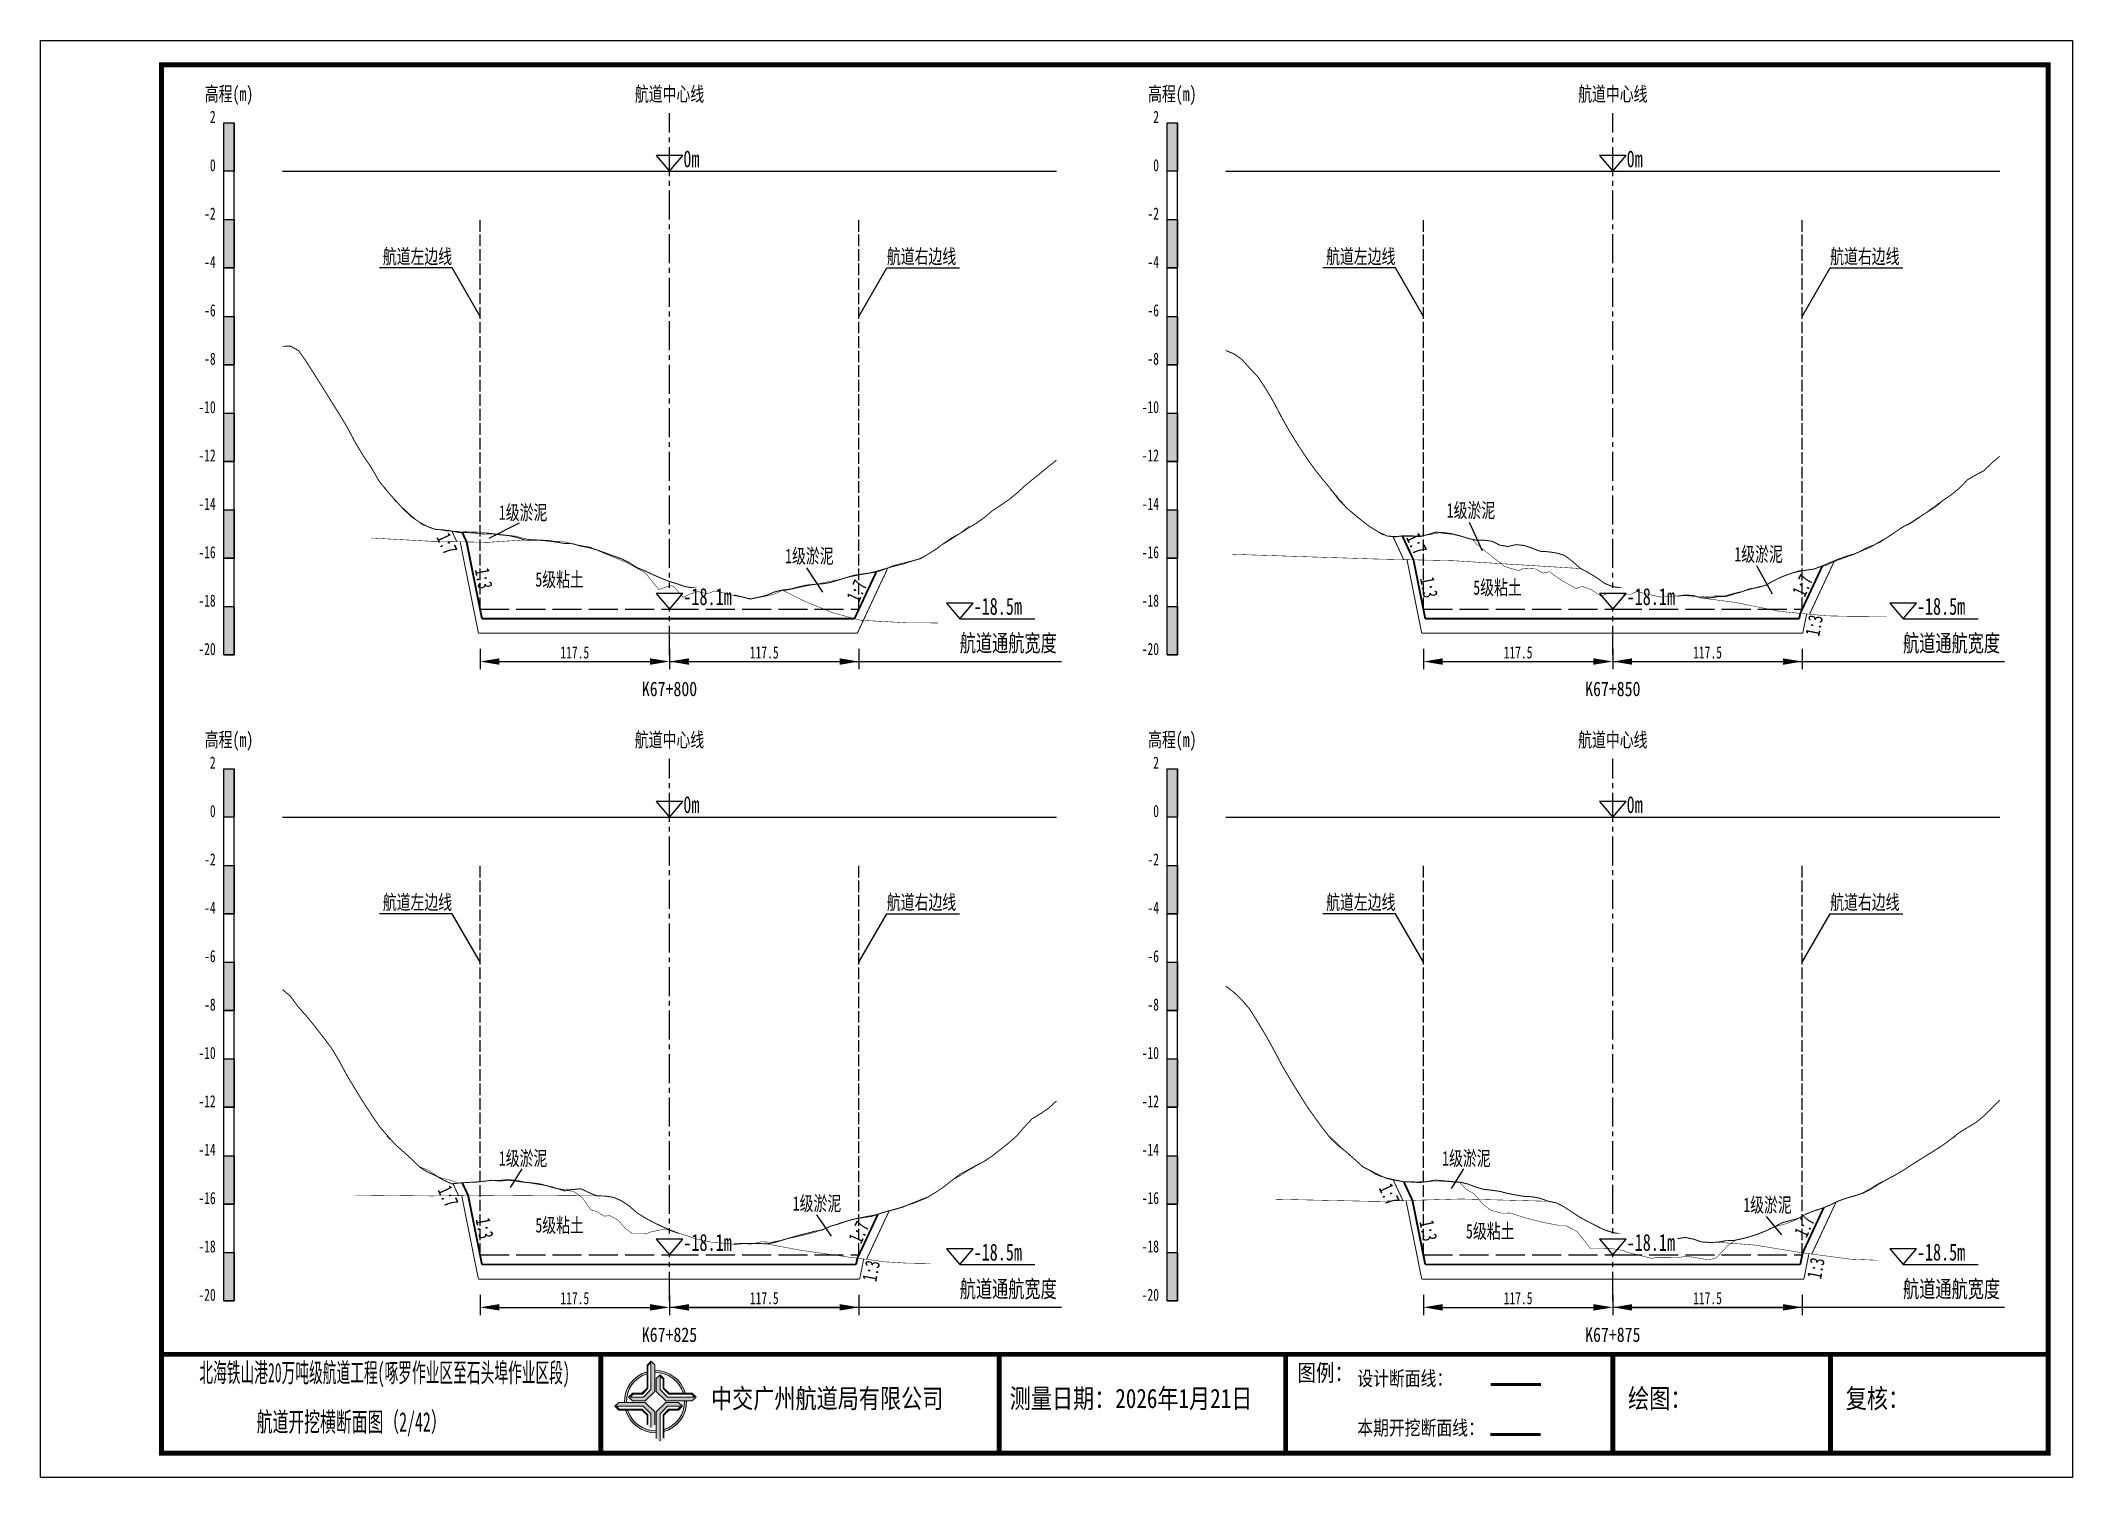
# Model space of a CAD drawing. Header units: millimetres. Extents: x 0 to 1680, y -8762 to 0.
# Drawn here: x 0 to 420, y -2079 to -1782 of the extents above; entities that cross this region are included whole.
import ezdxf
from ezdxf.enums import TextEntityAlignment as Align

# ---------------------------------------------------------------- set-up
doc = ezdxf.new("R2010")
doc.units = ezdxf.units.MM
for name, pattern in [('ACAD_ISO02W100', [15, 12, -3]), ('ACAD_ISO05W100', [33, 24, -3, 0, -3, 0, -3]), ('CENTER2', [1.125, 0.75, -0.125, 0.125, -0.125])]:
    doc.linetypes.add(name, pattern=pattern)
for name, color, linetype in [('0-桩号', 1, 'Continuous'), ('0-航道左右边线标注', 8, 'Continuous'), ('1-疏浚底高', 7, 'Continuous'), ('1-通航宽度', 7, 'Continuous'), ('1-通航底高', 7, 'Continuous'), ('202601', 5, 'Continuous'), ('DMX', 20, 'Continuous'), ('L1', 7, 'Continuous'), ('图幅外框线', 145, 'Continuous'), ('地质分层', 6, 'Continuous'), ('坡比', 1, 'Continuous'), ('尺寸标注', 1, 'Continuous'), ('开挖线', 4, 'Continuous'), ('标尺', 7, 'Continuous'), ('超挖线', 3, 'Continuous'), ('辅助框', 7, 'Continuous'), ('通航底面线', 7, 'ACAD_ISO02W100')]:
    doc.layers.add(name, color=color, linetype=linetype)
doc.styles.get("Standard").update_dxf_attribs({"font": 'arial.ttf'})
doc.styles.add('仿宋', font='仿宋_GB2312.ttf', dxfattribs={"width": 0.8})
doc.styles.add('仿宋GB2312', font='仿宋_GB2312.ttf', dxfattribs={"width": 0.7, "height": 2.5})
doc.styles.add('仿宋体', font='仿宋_GB2312.ttf', dxfattribs={"width": 0.8})
doc.dimstyles.new('2000', dxfattribs={"dimtxt": 3, "dimasz": 2.5, "dimexe": 1.25, "dimexo": 0.625, "dimtad": 1, "dimlfac": 2, "dimdsep": 46, "dimtxsty": 'Standard', "dimcen": 2.5, "dimadec": 0, "dimazin": 0, "dimtfac": 1, "dimtmove": 0, "dimatfit": 3, "dimfxl": 0, "dimarcsym": 0})

msp = doc.modelspace()

# ---------------------------------------------------------------- texts
at = {"layer": '0-航道左右边线标注', "style": '仿宋', "width": 0.7}
for p in [(85.05983064162463, -1828.999999999984), (280.0598306419438, -1828.999999999984), (85.05983064188061, -1962.499999999984), (280.0598306415789, -1962.499999999984)]:
    msp.add_text('航道左边线', height=3, dxfattribs=at).set_placement(p, align=Align.BOTTOM_RIGHT)
for p in [(174.9401693580964, -1829.000000000016), (369.9401693594394, -1829.000000000016), (174.9401693584154, -1962.500000000016), (369.9401693581144, -1962.500000000016)]:
    msp.add_text('航道右边线', height=3, dxfattribs=at).set_placement(p, align=Align.BOTTOM_LEFT)
at = {"layer": '1-通航宽度', "style": '仿宋', "width": 0.7}
for p in [(190, -1909.35), (385, -1909.35), (190, -2042.85), (385, -2042.85)]:
    msp.add_text('航道通航宽度', height=3.5, dxfattribs=at).set_placement(p, align=Align.BOTTOM_LEFT)
at = {"layer": 'L1', "style": '仿宋', "width": 0.7}
for p in [(129.9999999999996, -1793.02892156085), (324.9999999999996, -1793.02892156085), (129.9999999999996, -1926.528921559919), (324.9999999999996, -1926.528921559919)]:
    msp.add_text('航道中心线', height=3, dxfattribs=at).set_placement(p, align=Align.MIDDLE_CENTER)
for p in [(132.856123795325, -1808.179669429315), (327.856123795325, -1808.179669429315), (132.856123795325, -1941.679669428384), (327.856123795325, -1941.679669428384)]:
    msp.add_text('0m ', height=3.5, dxfattribs=at).set_placement(p)
at = {"layer": '地质分层', "linetype": 'Continuous', "style": '仿宋GB2312', "width": 0.7}
for s, p in [('1级淤泥', (295.6837468980375, -1879.091960273734)), ('1级淤泥', (99.7334756965776, -1879.536904629691)), ('1级淤泥', (158.9140060314312, -1888.521068864811)), ('1级淤泥', (355.1363881461148, -1888.150814023957)), ('5级粘土', (107.2808222167861, -1893.368660582219)), ('5级粘土', (301.1606412831663, -1895.040865590385)), ('1级淤泥', (99.73347569683317, -2013.036904629691)), ('1级淤泥', (294.7334756965312, -2013.036904629691)), ('1级淤泥', (160.4890494790743, -2022.366053394264)), ('1级淤泥', (356.9817290425146, -2022.667644616564)), ('5级粘土', (107.2808222170417, -2026.868660582219)), ('5级粘土', (299.662728017015, -2028.097196540127))]:
    msp.add_text(s, height=3, dxfattribs=at).set_placement(p, align=Align.MIDDLE_CENTER)
at = {"layer": '坡比', "style": '仿宋体', "width": 0.7}
for s, rotation, p in [('1:7', 295, (84.01352737297749, -1885.981934023078)), ('1:7', 295, (284.4537952008377, -1886.002288906282)), ('1:3', 281, (91.60746455563486, -1893.172617088873)), ('1:7', 65, (168.7120610930097, -1895.744741843411)), ('1:3', 281, (286.9773645559413, -1895.022117088812)), ('1:7', 65, (364.2320563487433, -1894.630466296086)), ('1:3', 79, (366.6226509774893, -1902.899338982149)), ('1:7', 295, (84.24582875947809, -2020.894456633825)), ('1:7', 295, (278.7877603724611, -2020.480642999426)), ('1:3', 281, (91.76869340203439, -2027.478761319593)), ('1:7', 65, (169.1499391954068, -2028.30643162453)), ('1:3', 281, (286.8680530171287, -2027.975559396575)), ('1:7', 65, (364.6181988187609, -2027.063686115428)), ('1:3', 79, (171.6899632963754, -2036.323392224961)), ('1:3', 79, (366.9857441562532, -2035.769318077076))]:
    msp.add_text(s, height=3, rotation=rotation, dxfattribs=at).set_placement(p, align=Align.MIDDLE)
at = {"layer": '辅助框', "color": 7, "style": '仿宋GB2312'}
for s, width, p in [('北海铁山港20万吨级航道工程(啄罗作业区至石头埠作业区段)', 0.52, (71.09226410002177, -2057.34125590487)), ('         航道开挖横断面图（2/42）', 0.6, (56.94663041004961, -2067.528455383558))]:
    msp.add_text(s, height=4, dxfattribs=dict(at, width=width)).set_placement(p, align=Align.MIDDLE_CENTER)
at = {"layer": '辅助框', "insert": (259.8269339593732, -2055.631954133957), "char_height": 3.5, "width": 20.65205776894732, "attachment_point": 1, "style": '仿宋'}
msp.add_mtext('{\\C3;图例：}', dxfattribs=at)
at = {"layer": '辅助框', "color": 7, "lineweight": 50, "insert": (272.1653762103833, -2057.051345709999), "char_height": 3, "width": 26.24716962347821, "attachment_point": 1, "style": '仿宋'}
msp.add_mtext('设计断面线：', dxfattribs=at)
at = {"layer": '辅助框', "lineweight": 0, "char_height": 4, "width": 115.8863471220259, "attachment_point": 1}
for s, insert in [('{\\fKaiTi|b0|i0|c134|p49;\\W0.8;中交广州航道局有限公司}', (138.5828873353721, -2060.682042507085)), ('{\\fKaiTi|b0|i0|c134|p49;\\W0.8;测量日期：2026年1月21日}', (200.3284275263652, -2060.682042507085)), ('{\\fKaiTi|b0|i0|c134|p49;\\W0.8;绘图：}', (328.1550933694692, -2060.682042507085)), ('{\\fKaiTi|b0|i0|c134|p49;\\W0.8;复核：}', (373.1550933694692, -2060.682042507085))]:
    msp.add_mtext(s, dxfattribs=dict(at, insert=insert))
at = {"layer": '辅助框', "color": 1, "insert": (272.1653762103833, -2067.260362698303), "char_height": 3, "width": 26.24716962347821, "attachment_point": 1, "style": '仿宋'}
msp.add_mtext('本期开挖断面线：', dxfattribs=at)

# ---------------------------------------------------------------- blocks, each defined once
blk = doc.blocks.new('标尺')
at = {"layer": '标尺', "linetype": 'Continuous'}
for points in [[(-2.116669999959413, 100), (0, 100), (0, 90), (-2.116669999959413, 90)], [(-2.116669999959413, 80), (0, 80), (0, 70), (-2.116669999959413, 70)], [(-2.116669999959413, 60), (0, 60), (0, 50), (-2.116669999959413, 50)], [(-2.116669999959413, 40), (0, 40), (0, 30), (-2.116669999959413, 30)], [(-2.116669999959413, 20), (0, 20), (0, 10), (-2.116669999959413, 10)], [(-2.116669999959413, 0), (0, 0), (0, -10), (-2.116669999959413, -10)]]:
    blk.add_hatch(color=256, dxfattribs=at).paths.add_polyline_path(points)
for p, q in [((-2.116669999959413, -10), (-2.116669999959413, 100)), ((0, -10), (0, 100)), ((-2.116669999959413, 80), (0, 80)), ((-2.116669999959413, 70), (0, 70)), ((-2.116669999959413, 60), (0, 60)), ((-2.116669999959413, 50), (0, 50)), ((-2.116669999959413, 40), (0, 40)), ((-2.116669999959413, 30), (0, 30)), ((-2.116669999959413, 20), (0, 20)), ((-2.116669999959413, 10), (0, 10)), ((-2.116669999959413, 0), (0, 0)), ((-2.116669999959413, -10), (0, -10))]:
    blk.add_line(p, q, dxfattribs=at)
at = {"layer": '标尺'}
for points in [[(-2.116669999959413, 100), (0, 100), (0, 90), (-2.116669999959413, 90)], [(-2.116669999959413, 100), (0, 100), (0, 90), (-2.116669999959413, 90)], [(-2.116669999959413, 80), (0, 80), (0, 70), (-2.116669999959413, 70)], [(-2.116669999959413, 80), (0, 80), (0, 70), (-2.116669999959413, 70)], [(-2.116669999959413, 60), (0, 60), (0, 50), (-2.116669999959413, 50)], [(-2.116669999959413, 60), (0, 60), (0, 50), (-2.116669999959413, 50)], [(-2.116669999959413, 40), (0, 40), (0, 30), (-2.116669999959413, 30)], [(-2.116669999959413, 40), (0, 40), (0, 30), (-2.116669999959413, 30)], [(-2.116669999959413, 20), (0, 20), (0, 10), (-2.116669999959413, 10)], [(-2.116669999959413, 20), (0, 20), (0, 10), (-2.116669999959413, 10)], [(-2.116669999959413, 0), (0, 0), (0, -10), (-2.116669999959413, -10)], [(-2.116669999959413, 0), (0, 0), (0, -10), (-2.116669999959413, -10)]]:
    blk.add_lwpolyline(points, close=True, dxfattribs=at)
at = {"layer": '标尺', "style": '仿宋GB2312', "width": 0.7}
blk.add_text('高程(m)', height=3, dxfattribs=at).set_placement((-1.058334999950603, 106.0000000009313), align=Align.MIDDLE_CENTER)
for s, p in [('2', (-3.816669999971054, 100)), ('0', (-3.816669999971054, 90)), ('-2', (-3.816669999971054, 80)), ('-4', (-3.816669999971054, 70)), ('-6', (-3.816669999971054, 60)), ('-8', (-3.816669999971054, 50)), ('-10', (-3.816669999971054, 40)), ('-12', (-3.816669999971054, 30)), ('-14', (-3.816669999971054, 20)), ('-16', (-3.816669999971054, 10)), ('-18', (-3.816669999971054, 0)), ('-20', (-3.816669999971054, -10))]:
    blk.add_text(s, height=2.5, dxfattribs=at).set_placement(p, align=Align.RIGHT)
blk = doc.blocks.new('*D177')
at = {"layer": 'Defpoints', "color": 0, "ltscale": 0.5}
for p in [(90.83333333349181, -1899.5), (130, -1899.5), (130, -1910.35440872227)]:
    blk.add_point(p, dxfattribs=at)
at = {"layer": '尺寸标注', "color": 0, "lineweight": -2, "ltscale": 0.5}
for p, q in [((90.83333333349181, -1907.75), (90.83333333349181, -1911.95440872227)), ((94.83333333349181, -1910.35440872227), (126, -1910.35440872227)), ((130, -1907.75), (130, -1911.95440872227))]:
    blk.add_line(p, q, dxfattribs=at)
at = {"layer": '尺寸标注', "color": 0, "ltscale": 0.5}
for points in [[(94.83333333349181, -1909.687742055603), (94.83333333349181, -1911.021075388937), (90.83333333349181, -1910.35440872227)], [(126, -1909.687742055603), (126, -1911.021075388937), (130, -1910.35440872227)]]:
    blk.add_solid(points, dxfattribs=at)
at = {"layer": '尺寸标注', "color": 0, "ltscale": 0.5, "insert": (110.4166666667459, -1908.47940872227), "char_height": 2.5, "attachment_point": 5, "style": '仿宋GB2312'}
blk.add_mtext('117.5', dxfattribs=at)
blk = doc.blocks.new('*D178')
at = {"layer": 'Defpoints', "color": 0, "ltscale": 0.5}
for p in [(90.83333333374779, -2033), (130, -2033), (130, -2043.854378770444)]:
    blk.add_point(p, dxfattribs=at)
at = {"layer": '尺寸标注', "color": 0, "lineweight": -2, "ltscale": 0.5}
for p, q in [((90.83333333374779, -2041.25), (90.83333333374779, -2045.454378770444)), ((94.83333333374779, -2043.854378770444), (126, -2043.854378770444)), ((130, -2041.25), (130, -2045.454378770444))]:
    blk.add_line(p, q, dxfattribs=at)
at = {"layer": '尺寸标注', "color": 0, "ltscale": 0.5}
for points in [[(94.83333333374779, -2043.187712103777), (94.83333333374779, -2044.521045437111), (90.83333333374779, -2043.854378770444)], [(126, -2043.187712103777), (126, -2044.521045437111), (130, -2043.854378770444)]]:
    blk.add_solid(points, dxfattribs=at)
at = {"layer": '尺寸标注', "color": 0, "ltscale": 0.5, "insert": (110.4166666668739, -2041.979378770444), "char_height": 2.5, "attachment_point": 5, "style": '仿宋GB2312'}
blk.add_mtext('117.5', dxfattribs=at)
blk = doc.blocks.new('*D179')
at = {"layer": 'Defpoints', "color": 0, "ltscale": 0.5}
for p in [(285.833333333811, -1899.5), (325, -1899.5), (325, -1910.354142425729)]:
    blk.add_point(p, dxfattribs=at)
at = {"layer": '尺寸标注', "color": 0, "lineweight": -2, "ltscale": 0.5}
for p, q in [((285.833333333811, -1907.75), (285.833333333811, -1911.954142425729)), ((289.833333333811, -1910.354142425729), (321, -1910.354142425729)), ((325, -1907.75), (325, -1911.954142425729))]:
    blk.add_line(p, q, dxfattribs=at)
at = {"layer": '尺寸标注', "color": 0, "ltscale": 0.5}
for points in [[(289.833333333811, -1909.687475759062), (289.833333333811, -1911.020809092396), (285.833333333811, -1910.354142425729)], [(321, -1909.687475759062), (321, -1911.020809092396), (325, -1910.354142425729)]]:
    blk.add_solid(points, dxfattribs=at)
at = {"layer": '尺寸标注', "color": 0, "ltscale": 0.5, "insert": (305.4166666669055, -1908.479142425729), "char_height": 2.5, "attachment_point": 5, "style": '仿宋GB2312'}
blk.add_mtext('117.5', dxfattribs=at)
blk = doc.blocks.new('*D180')
at = {"layer": 'Defpoints', "color": 0, "ltscale": 0.5}
for p in [(285.833333333446, -2033), (325, -2033), (325, -2043.854112420222)]:
    blk.add_point(p, dxfattribs=at)
at = {"layer": '尺寸标注', "color": 0, "lineweight": -2, "ltscale": 0.5}
for p, q in [((285.833333333446, -2041.25), (285.833333333446, -2045.454112420222)), ((289.833333333446, -2043.854112420222), (321, -2043.854112420222)), ((325, -2041.25), (325, -2045.454112420222))]:
    blk.add_line(p, q, dxfattribs=at)
at = {"layer": '尺寸标注', "color": 0, "ltscale": 0.5}
for points in [[(289.833333333446, -2043.187445753555), (289.833333333446, -2044.520779086889), (285.833333333446, -2043.854112420222)], [(321, -2043.187445753555), (321, -2044.520779086889), (325, -2043.854112420222)]]:
    blk.add_solid(points, dxfattribs=at)
at = {"layer": '尺寸标注', "color": 0, "ltscale": 0.5, "insert": (305.416666666723, -2041.979112420222), "char_height": 2.5, "attachment_point": 5, "style": '仿宋GB2312'}
blk.add_mtext('117.5', dxfattribs=at)
blk = doc.blocks.new('*D118')
at = {"layer": 'Defpoints', "color": 0, "ltscale": 0.5}
for p in [(130, -1899.5), (169.166666666171, -1899.5), (169.166666666171, -1910.354355253707)]:
    blk.add_point(p, dxfattribs=at)
at = {"layer": '尺寸标注', "color": 0, "lineweight": -2, "ltscale": 0.5}
for p, q in [((130, -1907.75), (130, -1911.954355253707)), ((134, -1910.354355253707), (165.166666666171, -1910.354355253707)), ((169.166666666171, -1907.75), (169.166666666171, -1911.954355253707))]:
    blk.add_line(p, q, dxfattribs=at)
at = {"layer": '尺寸标注', "color": 0, "ltscale": 0.5}
for points in [[(134, -1909.68768858704), (134, -1911.021021920373), (130, -1910.354355253707)], [(165.166666666171, -1909.68768858704), (165.166666666171, -1911.021021920373), (169.166666666171, -1910.354355253707)]]:
    blk.add_solid(points, dxfattribs=at)
at = {"layer": '尺寸标注', "color": 0, "ltscale": 0.5, "insert": (149.5833333330855, -1908.479355253707), "char_height": 2.5, "attachment_point": 5, "style": '仿宋GB2312'}
blk.add_mtext('117.5', dxfattribs=at)
blk = doc.blocks.new('*D119')
at = {"layer": 'Defpoints', "color": 0, "ltscale": 0.5}
for p in [(130, -2033), (169.16666666649, -2033), (169.16666666649, -2043.854325291102)]:
    blk.add_point(p, dxfattribs=at)
at = {"layer": '尺寸标注', "color": 0, "lineweight": -2, "ltscale": 0.5}
for p, q in [((130, -2041.25), (130, -2045.454325291102)), ((134, -2043.854325291102), (165.16666666649, -2043.854325291102)), ((169.16666666649, -2041.25), (169.16666666649, -2045.454325291102))]:
    blk.add_line(p, q, dxfattribs=at)
at = {"layer": '尺寸标注', "color": 0, "ltscale": 0.5}
for points in [[(134, -2043.187658624435), (134, -2044.520991957769), (130, -2043.854325291102)], [(165.16666666649, -2043.187658624435), (165.16666666649, -2044.520991957769), (169.16666666649, -2043.854325291102)]]:
    blk.add_solid(points, dxfattribs=at)
at = {"layer": '尺寸标注', "color": 0, "ltscale": 0.5, "insert": (149.583333333245, -2041.979325291102), "char_height": 2.5, "attachment_point": 5, "style": '仿宋GB2312'}
blk.add_mtext('117.5', dxfattribs=at)
blk = doc.blocks.new('*D120')
at = {"layer": 'Defpoints', "color": 0, "ltscale": 0.5}
for p in [(325, -1899.5), (364.1666666675141, -1899.5), (364.1666666675141, -1910.354088911247)]:
    blk.add_point(p, dxfattribs=at)
at = {"layer": '尺寸标注', "color": 0, "lineweight": -2, "ltscale": 0.5}
for p, q in [((325, -1907.75), (325, -1911.954088911247)), ((329, -1910.354088911247), (360.1666666675141, -1910.354088911247)), ((364.1666666675141, -1907.75), (364.1666666675141, -1911.954088911247))]:
    blk.add_line(p, q, dxfattribs=at)
at = {"layer": '尺寸标注', "color": 0, "ltscale": 0.5}
for points in [[(329, -1909.687422244581), (329, -1911.020755577914), (325, -1910.354088911247)], [(360.1666666675141, -1909.687422244581), (360.1666666675141, -1911.020755577914), (364.1666666675141, -1910.354088911247)]]:
    blk.add_solid(points, dxfattribs=at)
at = {"layer": '尺寸标注', "color": 0, "ltscale": 0.5, "insert": (344.583333333757, -1908.479088911247), "char_height": 2.5, "attachment_point": 5, "style": '仿宋GB2312'}
blk.add_mtext('117.5', dxfattribs=at)
blk = doc.blocks.new('*D121')
at = {"layer": 'Defpoints', "color": 0, "ltscale": 0.5}
for p in [(325, -2033), (364.166666666189, -2033), (364.166666666189, -2043.854058894953)]:
    blk.add_point(p, dxfattribs=at)
at = {"layer": '尺寸标注', "color": 0, "lineweight": -2, "ltscale": 0.5}
for p, q in [((325, -2041.25), (325, -2045.454058894953)), ((329, -2043.854058894953), (360.166666666189, -2043.854058894953)), ((364.166666666189, -2041.25), (364.166666666189, -2045.454058894953))]:
    blk.add_line(p, q, dxfattribs=at)
at = {"layer": '尺寸标注', "color": 0, "ltscale": 0.5}
for points in [[(329, -2043.187392228286), (329, -2044.520725561619), (325, -2043.854058894953)], [(360.166666666189, -2043.187392228286), (360.166666666189, -2044.520725561619), (364.166666666189, -2043.854058894953)]]:
    blk.add_solid(points, dxfattribs=at)
at = {"layer": '尺寸标注', "color": 0, "ltscale": 0.5, "insert": (344.5833333330945, -2041.979058894953), "char_height": 2.5, "attachment_point": 5, "style": '仿宋GB2312'}
blk.add_mtext('117.5', dxfattribs=at)
blk = doc.blocks.new('通航底高')
at = {"layer": '1-通航底高'}
for p, q in [((-2.762494692986365, 3.232132659759372), (5.923793651163578e-06, 6.932765245437622e-06)), ((2.762506540631875, 3.232132659759372), (-2.762494692986365, 3.232132659759372)), ((5.923793651163578e-06, 6.932765245437622e-06), (2.762506540631875, 3.232132659759372))]:
    blk.add_line(p, q, dxfattribs=at)
at = {"layer": '1-通航底高', "style": '仿宋', "width": 0.7}
blk.add_attdef('通航底高', (2.856129719933961, 0.8203305718488991), '', height=3.5, dxfattribs=at)
blk = doc.blocks.new('疏浚底高')
at = {"layer": '1-疏浚底高'}
for p, q in [((-2.762500616780017, 3.232125726994127), (0, 0)), ((2.762500616838224, 3.232125726994127), (-2.762500616780017, 3.232125726994127)), ((0, 0), (2.762500616838224, 3.232125726994127)), ((-5.923793651163578e-06, -6.932765245437622e-06), (15.51466270413067, -6.932765245437622e-06))]:
    blk.add_line(p, q, dxfattribs=at)
at = {"layer": '1-疏浚底高', "style": '仿宋', "width": 0.7}
blk.add_attdef('疏浚底高', (2.856123796140309, 0.8203236390836537), '', height=3.5, dxfattribs=at)

# ---------------------------------------------------------------- hatches: boundary and pattern name
at = {"layer": '辅助框'}
h = msp.add_hatch(color=5, dxfattribs=at)
edge = h.paths.add_edge_path()
edge.add_ellipse((127.1048981641217, -2063.349361724388), major_axis=(-6.017077195920141, 1.733884546287947e-06), ratio=0.9999999825377229, start_angle=-73.21171767175571, end_angle=1.446762146054482, ccw=False)
edge.add_line((125.3669512677773, -2057.588740435135), (125.3669512677773, -2057.167564622652))
edge.add_ellipse((127.1048981641217, -2063.349361724388), major_axis=(-6.421454345493813, 3.783831980513644e-06), ratio=0.9999999825377264, start_angle=-74.29719975771904, end_angle=1.35689506309039)
edge.add_line((120.6852443921551, -2063.501418438208), (121.0897390784904, -2063.501279625189))
edge = h.paths.add_edge_path()
edge.add_ellipse((127.1048981641217, -2063.349361724388), major_axis=(-6.017077195920906, 2.624791690933952e-07), ratio=0.9999999825377339, start_angle=196.7802887631043, end_angle=271.43091869106274, ccw=False)
edge.add_line((132.865761530815, -2061.612217217457), (133.2869208642527, -2061.612217217457))
edge.add_ellipse((127.1048981641217, -2063.349361724388), major_axis=(-6.42145434549481, 2.055023733972632e-07), ratio=0.9999999825377469, start_angle=195.6953323995753, end_angle=271.3407921785149)
edge.add_line((126.954642100273, -2056.929665483964), (126.954642100273, -2057.334160818589))
edge = h.paths.add_edge_path()
edge.add_ellipse((127.1048981641217, -2063.349361724388), major_axis=(-6.421454345494847, 2.398647111377442e-07), ratio=0.9999999825377328, start_angle=105.7065267224622, end_angle=181.3336320078198)
edge.add_line((133.5246130750164, -2063.199907793533), (133.1201189918205, -2063.199907793533))
edge.add_ellipse((127.1048981641217, -2063.349361724388), major_axis=(-6.017077195920033, 3.038804149501319e-06), ratio=0.9999999825377467, start_angle=106.79232762585761, end_angle=181.4233031416354, ccw=False)
edge.add_line((128.8432505384072, -2069.109860479367), (128.8432505384072, -2069.531044626963))
edge = h.paths.add_edge_path()
edge.add_ellipse((127.1048981641217, -2063.349361724388), major_axis=(6.017077195919978, 2.129043967020969e-06), ratio=0.9999999825377341, start_angle=196.8039056354283, end_angle=271.4347580706571, ccw=False)
edge.add_line((121.3447520368084, -2065.088882915747), (120.9235845122322, -2065.089027449381))
edge.add_ellipse((127.1048981641217, -2063.349361724388), major_axis=(6.421454345494965, 1.010893226884053e-06), ratio=0.9999999825377122, start_angle=195.7186902341801, end_angle=271.3444001294426)
edge.add_line((127.2555596845134, -2069.769048223508), (127.2555596845134, -2069.364552247775))
h = msp.add_hatch(color=5, dxfattribs=at)
h.paths.add_polyline_path([(126.954642100273, -2055.745531914723), (126.1757059277877, -2054.967633330833), (125.3669512677773, -2055.776153838646), (125.3669512677773, -2060.536597661984), (124.2904413526043, -2061.612023077023), (122.3438002484723, -2061.612023077023), (121.547657017289, -2062.407358599198), (122.3430715375527, -2063.199178399098), (124.9786409009381, -2063.199178399098), (126.954642100273, -2061.223855132592)])
h.paths.add_polyline_path([(126.1454878369852, -2060.835033672583), (124.5901777509137, -2062.390380010616), (121.8645652051552, -2062.390380010616), (122.4652603742167, -2061.792388775122), (124.4098916059121, -2061.792388775122), (125.5465556775614, -2060.624466802609), (125.5465556775614, -2055.865021880639), (126.1454878369852, -2055.267331255448)], flags=16)
h = msp.add_hatch(color=5, dxfattribs=at)
h.paths.add_polyline_path([(129.2303930920943, -2063.199907793533), (134.7087164380535, -2063.199907793533), (135.4866149793252, -2062.420971685421), (134.6780945355877, -2061.612217217457), (129.9176505200847, -2061.612217217457), (128.8422251477822, -2060.53570710994), (128.8422251477822, -2058.589066240799), (128.0468895398661, -2057.792922881615), (127.2550698896035, -2058.588337358963), (127.2550698896035, -2061.223906744015)])
h.paths.add_polyline_path([(128.0638682996317, -2060.835443487179), (128.0638682996317, -2058.109831133377), (128.6618594281658, -2058.7105261531), (128.6618594281658, -2060.655157427323), (129.8297815503463, -2061.791821563255), (134.589226386784, -2061.791821563255), (135.1869169904276, -2062.39075359441), (129.6192146588847, -2062.39075359441)], flags=16)
h = msp.add_hatch(color=5, dxfattribs=at)
h.paths.add_polyline_path([(124.9782503553017, -2063.49994512273), (119.4999273297771, -2063.50182517649), (118.7222961377486, -2064.281028228294), (119.531094077824, -2065.089505327714), (124.2915378369673, -2065.087871709836), (125.3673325635477, -2066.164012334835), (125.368000605522, -2068.110653374684), (126.1636093946084, -2068.90652363826), (126.9551560132488, -2068.110837432396), (126.9542515546366, -2065.475268389237)])
h.paths.add_polyline_path([(126.1455864880964, -2065.86400901438), (126.1465218579754, -2068.589621367943), (125.5483246259078, -2067.989131426346), (125.5476572888776, -2066.044500322831), (124.3793451337203, -2064.908237114918), (119.6199005750104, -2064.909870391381), (119.0220044659957, -2064.311143438351), (124.5897064984723, -2064.30923279382)], flags=16)
h = msp.add_hatch(color=5, dxfattribs=at)
h.paths.add_polyline_path([(129.2315609052166, -2063.499116607201), (127.2555596845134, -2065.474439873707), (127.2555596845134, -2070.952763262284), (128.034495878367, -2071.730661675465), (128.8432505384072, -2070.922141167653), (128.8432505384072, -2066.161697344315), (129.9197604535505, -2065.086271929276), (131.8664015576824, -2065.086271929276), (132.6625447675272, -2064.290936407101), (131.8671302472635, -2063.499116607201)])
h.paths.add_polyline_path([(129.6200240766093, -2064.307915166866), (132.345636579661, -2064.307915166866), (131.7449414319381, -2064.905906231177), (129.8003101789042, -2064.905906231177), (128.6636461072549, -2066.07382820369), (128.6636461072549, -2070.833273125661), (128.0647139691695, -2071.430963750851), (128.0647139691695, -2065.863261333716)], flags=16)

# ---------------------------------------------------------------- linework, layer by layer
at = {"layer": '0-航道左右边线标注', "linetype": 'ACAD_ISO02W100', "ltscale": 0.2}
for points in [[(90.83333333349219, -1899.5), (90.83333333349219, -1819)], [(169.1666666661713, -1899.5), (169.1666666661713, -1819)], [(285.833333333811, -1899.5), (285.833333333811, -1819)], [(364.1666666675142, -1899.5), (364.1666666675142, -1819)], [(90.83333333374776, -2033), (90.83333333374776, -1952.5)], [(169.1666666664896, -2033), (169.1666666664896, -1952.5)], [(285.8333333334458, -2033), (285.8333333334458, -1952.5)], [(364.166666666189, -2033), (364.166666666189, -1952.5)]]:
    msp.add_lwpolyline(points, dxfattribs=at)
at = {"layer": '0-航道左右边线标注'}
for points in [[(90.83333333349181, -1839), (85.05983064162463, -1828.999999999984), (70.05983064162463, -1828.99999999994)], [(169.166666666171, -1839), (174.9401693580964, -1829.000000000016), (189.9401693580964, -1829.00000000006)], [(285.833333333811, -1839), (280.0598306419438, -1828.999999999984), (265.0598306419438, -1828.99999999994)], [(364.1666666675141, -1839), (369.9401693594394, -1829.000000000016), (384.9401693594394, -1829.00000000006)], [(90.83333333374779, -1972.5), (85.05983064188061, -1962.499999999984), (70.05983064188061, -1962.49999999994)], [(169.16666666649, -1972.5), (174.9401693584154, -1962.500000000016), (189.9401693584154, -1962.50000000006)], [(285.833333333446, -1972.5), (280.0598306415789, -1962.499999999984), (265.0598306415789, -1962.49999999994)], [(364.166666666189, -1972.5), (369.9401693581144, -1962.500000000016), (384.9401693581144, -1962.50000000006)]]:
    msp.add_lwpolyline(points, dxfattribs=at)
at = {"layer": '1-通航宽度'}
for points in [[(130, -1910.35), (211, -1910.35)], [(325, -1910.35), (406, -1910.35)], [(130, -2043.85), (211, -2043.85)], [(325, -2043.85), (406, -2043.85)]]:
    msp.add_lwpolyline(points, dxfattribs=at)
at = {"layer": 'DMX', "color": 7, "linetype": 'Continuous', "const_width": 0.2}
for points in [[(49.99999999999977, -1845.200000000186), (50, -1845.200000000186), (51.66666666668607, -1845.165000000037), (53.33333333331393, -1846.095000000205), (55, -1848.459999999963), (56.66666666668607, -1851.10999999987), (58.33333333331393, -1853.754999999888), (60, -1856.430000000168), (61.66666666668607, -1859.095000000205), (63.33333333331393, -1861.834999999963), (65, -1865), (66.66666666668607, -1867.759999999776), (68.33333333331393, -1870.209999999963), (70, -1873.10999999987), (71.66666666668607, -1875.165000000037), (73.33333333331393, -1877.024999999907), (75, -1878.875), (76.66666666668607, -1880.444999999832), (78.33333333331393, -1881.564999999944), (80, -1882.475000000093), (81.66666666668607, -1883.044999999925), (83.33333333331393, -1883.149999999907), (85, -1883.379999999888), (86.66666666668607, -1883.705000000075), (88.33333333331393, -1883.689999999944), (90, -1883.799999999814), (91.66666666668607, -1883.995000000112), (93.33333333331393, -1883.944999999832), (95, -1884.149999999907), (96.66666666668607, -1884.305000000168), (98.33333333331393, -1884.654999999795), (100, -1885.214999999851), (101.6666666666861, -1885.290000000037), (103.3333333333139, -1885.279999999795), (105, -1885.435000000056), (106.6666666666861, -1885.669999999925), (108.3333333333139, -1885.944999999832), (110, -1885.995000000112), (111.6666666666861, -1886.490000000224), (113.3333333333139, -1886.794999999925), (115, -1887.294999999925), (116.6666666666861, -1887.865000000224), (118.3333333333139, -1888.524999999907), (120, -1889.089999999851), (121.6666666666861, -1889.904999999795), (123.3333333333139, -1890.964999999851), (125, -1891.649999999907), (126.6666666666861, -1892.430000000168), (128.3333333333139, -1893.160000000149), (130, -1893.799999999814), (131.6666666666861, -1894.314999999944), (133.3333333333139, -1894.904999999795), (135, -1895.120000000112), (136.6666666666861, -1895.384999999776), (138.3333333333139, -1895.754999999888), (140, -1896.075000000186), (141.6666666666861, -1896.459999999963), (143.3333333333139, -1896.60999999987), (145, -1896.975000000093), (146.6666666666861, -1897.439999999944), (148.3333333333139, -1897.095000000205), (150, -1896.685000000056), (151.6666666666861, -1895.979999999981), (153.3333333333139, -1895.575000000186), (155, -1895.375), (156.6666666666861, -1894.930000000168), (158.3333333333139, -1894.560000000056), (160, -1894.399999999907), (161.6666666666861, -1894.285000000149), (163.3333333333139, -1893.995000000112), (165, -1893.48499999987), (166.6666666666861, -1892.964999999851), (168.3333333333139, -1892.48499999987), (170, -1892.245000000112), (171.6666666666861, -1892.004999999888), (173.3333333333139, -1891.535000000149), (175, -1891.055000000168), (176.6666666666861, -1890.575000000186), (178.3333333333139, -1890.165000000037), (180, -1889.620000000112), (181.6666666666861, -1889.129999999888), (183.3333333333139, -1888.23499999987), (185, -1887.194999999832), (186.6666666666861, -1885.959999999963), (188.3333333333139, -1884.825000000186), (190, -1883.910000000149), (191.6666666666861, -1882.814999999944), (193.3333333333139, -1881.819999999832), (195, -1880.654999999795), (196.6666666666861, -1879.229999999981), (198.3333333333139, -1878.134999999776), (200, -1877.009999999776), (201.6666666666861, -1875.660000000149), (203.3333333333139, -1874.145000000019), (205, -1872.754999999888), (206.6666666666861, -1871.435000000056), (208.3333333333139, -1870.049999999814), (209.9999999999997, -1868.740000000224)], [(245, -1846.064999999944), (245, -1846.064999999944), (246.6666666666861, -1846.740000000224), (248.3333333333139, -1847.904999999795), (250, -1849.76500000013), (251.6666666666861, -1851.524999999907), (253.3333333333139, -1854.084999999963), (255, -1856.899999999907), (256.6666666666861, -1860.115000000224), (258.3333333333139, -1863.044999999925), (260, -1865.700000000186), (261.6666666666861, -1868.200000000186), (263.3333333333139, -1870.569999999832), (265, -1872.649999999907), (266.6666666666861, -1874.680000000168), (268.3333333333139, -1876.899999999907), (270, -1878.634999999776), (271.6666666666861, -1880.009999999776), (273.3333333333139, -1881.399999999907), (275, -1882.620000000112), (276.6666666666861, -1883.629999999888), (278.3333333333139, -1884.395000000019), (280, -1884.589999999851), (281.6666666666861, -1884.339999999851), (283.3333333333139, -1884.339999999851), (285, -1884.529999999795), (286.6666666666861, -1884.134999999776), (288.3333333333139, -1883.615000000224), (290, -1883.705000000075), (291.6666666666861, -1883.924999999814), (293.3333333333139, -1884.350000000093), (295, -1884.870000000112), (296.6666666666861, -1885.259999999776), (298.3333333333139, -1885.274999999907), (300, -1885.475000000093), (301.6666666666861, -1886.299999999814), (303.3333333333139, -1886.569999999832), (305, -1886.185000000056), (306.6666666666861, -1886.354999999981), (308.3333333333139, -1886.924999999814), (310, -1887.564999999944), (311.6666666666861, -1887.660000000149), (313.3333333333139, -1887.919999999925), (315, -1888.395000000019), (316.6666666666861, -1889.645000000019), (318.3333333333139, -1891.129999999888), (320, -1891.995000000112), (321.6666666666861, -1893.01500000013), (323.3333333333139, -1894.209999999963), (325, -1894.854999999981), (326.6666666666861, -1895.134999999776), (328.3333333333139, -1895.595000000205), (330, -1896.049999999814), (331.6666666666861, -1896.495000000112), (333.3333333333139, -1896.970000000205), (335, -1897.020000000019), (336.6666666666861, -1897.095000000205), (338.3333333333139, -1896.85999999987), (340, -1896.595000000205), (341.6666666666861, -1896.714999999851), (343.3333333333139, -1897.209999999963), (345, -1897.209999999963), (346.6666666666861, -1896.939999999944), (348.3333333333139, -1896.899999999907), (350, -1896.404999999795), (351.6666666666861, -1895.930000000168), (353.3333333333139, -1895.319999999832), (355, -1895.049999999814), (356.6666666666861, -1894.540000000037), (358.3333333333139, -1893.60999999987), (360, -1892.819999999832), (361.6666666666861, -1892.200000000186), (363.3333333333139, -1891.665000000037), (365, -1891.464999999851), (366.6666666666861, -1891.214999999851), (368.3333333333139, -1890.564999999944), (370, -1889.870000000112), (371.6666666666861, -1889.165000000037), (373.3333333333139, -1888.589999999851), (375, -1888.080000000075), (376.6666666666861, -1887.375), (378.3333333333139, -1886.64000000013), (380, -1885.694999999832), (381.6666666666861, -1884.75), (383.3333333333139, -1883.625), (385, -1882.490000000224), (386.6666666666861, -1881.615000000224), (388.3333333333139, -1880.535000000149), (390, -1879.464999999851), (391.6666666666861, -1878.395000000019), (393.3333333333139, -1876.990000000224), (395, -1875.85999999987), (396.6666666666861, -1874.490000000224), (398.3333333333139, -1872.76500000013), (400, -1871.814999999944), (401.6666666666861, -1870.924999999814), (403.3333333333139, -1869.325000000186), (404.9999999999997, -1867.919999999925)], [(49.99999999999977, -1978.134999999776), (50, -1978.134999999776), (51.66666666668607, -1979.595000000205), (53.33333333331393, -1981.825000000186), (55, -1983.709999999963), (56.66666666668607, -1985.729999999981), (58.33333333331393, -1987.904999999795), (60, -1990.084999999963), (61.66666666668607, -1992.810000000056), (63.33333333331393, -1995.930000000168), (65, -1998.694999999832), (66.66666666668607, -2001.410000000149), (68.33333333331393, -2003.964999999851), (70, -2006.410000000149), (71.66666666668607, -2008.354999999981), (73.33333333331393, -2010.214999999851), (75, -2011.685000000056), (76.66666666668607, -2013.200000000186), (78.33333333331393, -2014.850000000093), (80, -2015.884999999776), (81.66666666668607, -2016.629999999888), (83.33333333331393, -2017.580000000075), (85, -2018.325000000186), (86.66666666668607, -2018.14000000013), (88.33333333331393, -2018.029999999795), (90, -2017.970000000205), (91.66666666668607, -2017.790000000037), (93.33333333331393, -2017.584999999963), (95, -2017.725000000093), (96.66666666668607, -2017.560000000056), (98.33333333331393, -2017.745000000112), (100, -2018.004999999888), (101.6666666666861, -2018.145000000019), (103.3333333333139, -2018.365000000224), (105, -2018.830000000075), (106.6666666666861, -2019.279999999795), (108.3333333333139, -2019.60999999987), (110, -2019.5), (111.6666666666861, -2019.334999999963), (113.3333333333139, -2020.125), (115, -2020.814999999944), (116.6666666666861, -2020.845000000205), (118.3333333333139, -2021.089999999851), (120, -2021.785000000149), (121.6666666666861, -2022.895000000019), (123.3333333333139, -2024.345000000205), (125, -2025.384999999776), (126.6666666666861, -2026.290000000037), (128.3333333333139, -2027.095000000205), (130, -2027.825000000186), (131.6666666666861, -2028.464999999851), (133.3333333333139, -2029.049999999814), (135, -2029.520000000019), (136.6666666666861, -2029.964999999851), (138.3333333333139, -2030.39000000013), (140, -2030.64000000013), (141.6666666666861, -2030.830000000075), (143.3333333333139, -2030.729999999981), (145, -2030.660000000149), (146.6666666666861, -2030.64000000013), (148.3333333333139, -2030.625), (150, -2030.73499999987), (151.6666666666861, -2030.470000000205), (153.3333333333139, -2029.950000000186), (155, -2029.470000000205), (156.6666666666861, -2029), (158.3333333333139, -2028.575000000186), (160, -2028.145000000019), (161.6666666666861, -2027.830000000075), (163.3333333333139, -2027.075000000186), (165, -2026.595000000205), (166.6666666666861, -2026.01500000013), (168.3333333333139, -2025.575000000186), (170, -2025.290000000037), (171.6666666666861, -2025.064999999944), (173.3333333333139, -2024.529999999795), (175, -2023.990000000224), (176.6666666666861, -2023.584999999963), (178.3333333333139, -2023.084999999963), (180, -2022.395000000019), (181.6666666666861, -2021.740000000224), (183.3333333333139, -2021.100000000093), (185, -2020.095000000205), (186.6666666666861, -2018.975000000093), (188.3333333333139, -2017.665000000037), (190, -2016.395000000019), (191.6666666666861, -2015.479999999981), (193.3333333333139, -2014.560000000056), (195, -2013.714999999851), (196.6666666666861, -2012.589999999851), (198.3333333333139, -2011.294999999925), (200, -2009.979999999981), (201.6666666666861, -2008.535000000149), (203.3333333333139, -2006.620000000112), (205, -2004.819999999832), (206.6666666666861, -2003.845000000205), (208.3333333333139, -2002.709999999963), (209.9999999999997, -2001.189999999944)], [(244.9999999999998, -1977.455000000075), (244.9999999999998, -1977.455000000075), (246.6666666666861, -1978.714999999851), (248.3333333333139, -1980.319999999832), (250, -1982.290000000037), (251.6666666666861, -1984.98499999987), (253.3333333333139, -1987.75), (255, -1990.790000000037), (256.6666666666861, -1993.930000000168), (258.3333333333139, -1996.76500000013), (260, -1999.464999999851), (261.6666666666861, -2002.134999999776), (263.3333333333139, -2004.520000000019), (265, -2006.805000000168), (266.6666666666861, -2008.964999999851), (268.3333333333139, -2010.5), (270, -2011.799999999814), (271.6666666666861, -2013.285000000149), (273.3333333333139, -2014.810000000056), (275, -2015.645000000019), (276.6666666666861, -2016.524999999907), (278.3333333333139, -2017.225000000093), (280, -2017.560000000056), (281.6666666666861, -2017.884999999776), (283.3333333333139, -2017.944999999832), (285, -2018.055000000168), (286.6666666666861, -2017.854999999981), (288.3333333333139, -2017.535000000149), (290, -2017.700000000186), (291.6666666666861, -2017.850000000093), (293.3333333333139, -2017.964999999851), (295, -2018.345000000205), (296.6666666666861, -2018.98499999987), (298.3333333333139, -2019.475000000093), (300, -2019.64000000013), (301.6666666666861, -2019.89000000013), (303.3333333333139, -2020.319999999832), (305, -2020.64000000013), (306.6666666666861, -2020.910000000149), (308.3333333333139, -2020.995000000112), (310, -2021.314999999944), (311.6666666666861, -2021.924999999814), (313.3333333333139, -2022.25), (315, -2023.125), (316.6666666666861, -2024.23499999987), (318.3333333333139, -2025.319999999832), (320, -2026.209999999963), (321.6666666666861, -2027.049999999814), (323.3333333333139, -2027.879999999888), (325, -2028.379999999888), (326.6666666666861, -2028.700000000186), (328.3333333333139, -2029.075000000186), (330, -2029.444999999832), (331.6666666666861, -2029.634999999776), (333.3333333333139, -2029.854999999981), (335, -2029.799999999814), (336.6666666666861, -2029.740000000224), (338.3333333333139, -2029.634999999776), (340, -2029.399999999907), (341.6666666666861, -2029.754999999888), (343.3333333333139, -2030.325000000186), (345, -2030.439999999944), (346.6666666666861, -2030.395000000019), (348.3333333333139, -2030.075000000186), (350, -2030.040000000037), (351.6666666666861, -2029.680000000168), (353.3333333333139, -2029.254999999888), (355, -2028.700000000186), (356.6666666666861, -2028.029999999795), (358.3333333333139, -2027.245000000112), (360, -2026.365000000224), (361.6666666666861, -2025.915000000037), (363.3333333333139, -2025.475000000093), (365, -2024.535000000149), (366.6666666666861, -2023.895000000019), (368.3333333333139, -2023.354999999981), (370, -2022.649999999907), (371.6666666666861, -2021.85999999987), (373.3333333333139, -2021.270000000019), (375, -2020.799999999814), (376.6666666666861, -2020.270000000019), (378.3333333333139, -2019.450000000186), (380, -2018.375), (381.6666666666861, -2017.419999999925), (383.3333333333139, -2016.520000000019), (385, -2015.569999999832), (386.6666666666861, -2014.450000000186), (388.3333333333139, -2013.395000000019), (390, -2012.39000000013), (391.6666666666861, -2011.330000000075), (393.3333333333139, -2010.25), (395, -2009.004999999888), (396.6666666666861, -2007.694999999832), (398.3333333333139, -2006.689999999944), (400, -2005.685000000056), (401.6666666666861, -2004.350000000093), (403.3333333333139, -2002.669999999925), (404.9999999999998, -2000.979999999981)]]:
    msp.add_lwpolyline(points, dxfattribs=at)
at = {"layer": 'L1', "linetype": 'CENTER2', "ltscale": 8}
for p, q in [((129.9999999999996, -1909), (129.9999999999996, -1797)), ((324.9999999999996, -1909), (324.9999999999996, -1797)), ((129.9999999999996, -2042.499999999069), (129.9999999999996, -1930.499999999069)), ((324.9999999999996, -2042.499999999069), (324.9999999999996, -1930.499999999069))]:
    msp.add_line(p, q, dxfattribs=at)
at = {"layer": 'L1'}
for p, q in [((127.2374993832196, -1805.767874272773), (129.9999999999996, -1808.999999999767)), ((132.7625006168378, -1805.767874272773), (127.2374993832196, -1805.767874272773)), ((129.9999999999996, -1808.999999999767), (132.7625006168378, -1805.767874272773)), ((322.2374993832196, -1805.767874272773), (324.9999999999996, -1808.999999999767)), ((327.7625006168378, -1805.767874272773), (322.2374993832196, -1805.767874272773)), ((324.9999999999996, -1808.999999999767), (327.7625006168378, -1805.767874272773)), ((49.9999999999996, -1808.999999999767), (209.9999999999996, -1809.000000000233)), ((244.9999999999996, -1808.999999999767), (404.9999999999996, -1809.000000000233)), ((127.2374993832196, -1939.267874271842), (129.9999999999996, -1942.499999998836)), ((132.7625006168378, -1939.267874271842), (127.2374993832196, -1939.267874271842)), ((129.9999999999996, -1942.499999998836), (132.7625006168378, -1939.267874271842)), ((322.2374993832196, -1939.267874271842), (324.9999999999996, -1942.499999998836)), ((327.7625006168378, -1939.267874271842), (322.2374993832196, -1939.267874271842)), ((324.9999999999996, -1942.499999998836), (327.7625006168378, -1939.267874271842)), ((49.9999999999996, -1942.499999998836), (209.9999999999996, -1942.499999999302)), ((244.9999999999996, -1942.499999998836), (404.9999999999996, -1942.499999999302))]:
    msp.add_line(p, q, dxfattribs=at)
at = {"layer": '图幅外框线'}
msp.add_lwpolyline([(-3.979039320256561e-13, -1782), (419.9999999999996, -1782), (419.9999999999996, -2079), (-3.979039320256561e-13, -2079)], close=True, dxfattribs=at)
at = {"layer": '地质分层'}
for points in [[(295.2961214177703, -1881.573079330406), (297.974087196686, -1887.398161465309)], [(92.72658189156937, -1884.865116846111), (98.95831790439843, -1881.713244363615)], [(158.3167977806443, -1890.960819815304), (161.6461404649672, -1896.015076238451)], [(354.7216083531894, -1890.473375921429), (357.9742471028003, -1896.329556169985)], [(99.44711405567796, -2015.187410669227), (97.09557154664071, -2019.093278313725)], [(294.1386034866009, -2015.237330577922), (291.5790745926133, -2019.293659320529)], [(160.4070733152766, -2024.72286232093), (163.4221818145161, -2029.168760609515)], [(356.7361654271808, -2025.047103596726), (359.852717617392, -2028.858095189673)]]:
    msp.add_lwpolyline(points, dxfattribs=at)
at = {"layer": '地质分层', "linetype": 'ACAD_ISO05W100', "ltscale": 0.2, "const_width": 0.1, "flags": 128}
for points in [[(68.39574450161308, -1884.821912381798), (80.83338716701837, -1885.497524292674), (92.5082393065095, -1885.711147124879), (100, -1885.214999999851)], [(246.4170825797482, -1888.181979077868), (275.8178083699895, -1889.154999999795), (291.9217004414531, -1889.505569462199), (318.3333333333139, -1891.129999999888)], [(153.3333333333139, -1895.575000000186), (157.8450891925022, -1897.857537940145), (163.79923711624, -1900.275144897401), (168.2333333342507, -1901.5), (169.6142818682492, -1901.823975699263), (179.1664774639648, -1902.351916293614), (185.5045656491644, -1902.376573721848)], [(343.3333333333139, -1897.209999999963), (350.3843526018318, -1898.142675742973), (359.4879510574974, -1899.981502076145), (369.1595479658572, -1900.906019295566), (374.1498697770294, -1901.008000238333), (381.5953062015026, -1900.977586594286)], [(64.99646732397377, -2020.645083626732), (80.83338716701837, -2020.826262146235), (95.31571026705205, -2020.664535637014), (115, -2020.814999999944)], [(255.3197547728196, -2021.509399600327), (275.8333871670184, -2021.954751805868), (293.6355988066643, -2021.451043570414), (311.6666666666861, -2021.924999999814)], [(150, -2030.73499999987), (156.9934656107798, -2032.027288335375), (166.816005397588, -2033.430611914024), (174.6971321040764, -2034.453231867403), (179.1664774639648, -2034.720601528417), (183.9795723791291, -2034.784157802592)], [(346.6666666666861, -2030.395000000019), (354.4328619716689, -2030.990865046158), (363.9522815011442, -2032.541468128562), (374.1664774639648, -2033.901555767283), (379.7735194954484, -2034.119268383457)]]:
    msp.add_lwpolyline(points, dxfattribs=at)
at = {"layer": '开挖线', "linetype": 'Continuous', "const_width": 0.4, "flags": 128}
for points in [[(88.05928162718058, -1885.629741473787), (87.15900113467096, -1883.700568989824)], [(91.23333333242306, -1901.5), (88.05928162718057, -1885.629741473787)], [(283.7990825845998, -1889.328746259289), (281.4838015547163, -1884.367429766646)], [(286.2333333327418, -1901.5), (283.7990825845998, -1889.328746259289)], [(168.2333333342507, -1901.5), (172.8155228015361, -1891.681022570033)], [(363.7517609188452, -1900.389083747973), (368.3370581920737, -1890.563446733842)], [(91.23333333242306, -1901.5), (168.2333333342507, -1901.5)], [(286.2333333327418, -1901.5), (363.5295776684397, -1901.5)], [(363.5295776684397, -1901.5), (363.7517609188452, -1900.389083747973)], [(88.38172704870614, -2020.741968580137), (87.15251103802858, -2018.107934271523)], [(283.5804435664034, -2021.735551170133), (281.7855163617962, -2017.889278588804)], [(91.23333333267863, -2035), (88.38172704870613, -2020.741968580137)], [(286.2333333323767, -2035), (283.5804435664034, -2021.735551170133)], [(364.2504328756243, -2032.581168952824), (368.6107380848852, -2023.237657790056)], [(168.8429761119278, -2033.693622619802), (173.0816278537115, -2024.610797458772)], [(363.7666666661889, -2035), (364.2504328756243, -2032.581168952824)], [(91.23333333267863, -2035), (168.5817006358881, -2035)], [(168.5817006358881, -2035), (168.8429761119278, -2033.693622619802)], [(286.2333333323767, -2035), (363.7666666661889, -2035)]]:
    msp.add_lwpolyline(points, dxfattribs=at)
at = {"layer": '超挖线', "linetype": 'ACAD_ISO02W100', "ltscale": 0.5, "const_width": 0.2, "flags": 128}
for points in [[(86.04205670032792, -1885.592830916213), (85.01034353434147, -1883.382016989086)], [(90.50000003238063, -1904.5), (86.72105102122329, -1885.605254944213)], [(281.7818576577471, -1889.291835701715), (279.5638540972896, -1884.538970929278)], [(285.5000000326994, -1904.5), (282.4599187693415, -1889.29959368321)], [(365.6663526768323, -1900.572101409399), (370.8231580710423, -1889.521804136028)], [(168.8333333342434, -1904.5), (175.1243838579731, -1891.019177449073)], [(364.262910968482, -1904.5), (365.0600814952826, -1900.514147365998)], [(90.50000003238063, -1904.5), (168.8333333342434, -1904.5)], [(285.5000000326994, -1904.5), (364.262910968482, -1904.5)], [(86.39209570256321, -2020.764187124084), (85.24130859296518, -2018.298214746359)], [(281.6065077958453, -2021.791403090333), (279.5937464361054, -2017.478343033723)], [(90.5000000326362, -2038), (87.05136502343585, -2020.756824953998)], [(170.72878546856, -2033.93831685556), (175.4188284845329, -2023.888224678418)], [(285.5000000323342, -2038), (282.2546130616046, -2021.773065146351)], [(366.1334242649032, -2032.831901690055), (371.1363358846338, -2022.111376790571)], [(364.4999999662313, -2038), (365.5491788550611, -2032.754105555852)], [(169.3150339359304, -2038), (170.1425831656063, -2033.862253851622)], [(90.5000000326362, -2038), (169.3150339359304, -2038)], [(285.5000000323342, -2038), (364.4999999662313, -2038)]]:
    msp.add_lwpolyline(points, dxfattribs=at)
at = {"layer": '辅助框', "color": 5, "linetype": 'Continuous', "lineweight": 0}
for p, q in [((126.1757059277877, -2054.967633330833), (125.3669512677773, -2055.776153838646)), ((125.3669512677773, -2055.776153838646), (125.3669512677773, -2060.536597661984)), ((126.1454878369852, -2055.267331255448), (125.5465556775614, -2055.865021880639)), ((125.5465556775614, -2055.865021880639), (125.5465556775614, -2060.624466802609)), ((126.1454878369852, -2060.835033672583), (126.1454878369852, -2055.267331255448)), ((126.954642100273, -2055.745531914723), (126.1757059277877, -2054.967633330833)), ((126.954642100273, -2061.223855132592), (126.954642100273, -2055.745531914723)), ((128.0468895398661, -2057.792922881615), (127.2550698896035, -2058.588337358963)), ((128.8422251477822, -2058.589066240799), (128.0468895398661, -2057.792922881615)), ((122.3438002484723, -2061.612023077023), (121.547657017289, -2062.407358599198)), ((122.4652603742167, -2061.792388775122), (121.8645652051552, -2062.390380010616)), ((124.2904413526043, -2061.612023077023), (122.3438002484723, -2061.612023077023)), ((124.4098916059121, -2061.792388775122), (122.4652603742167, -2061.792388775122)), ((125.3669512677773, -2060.536597661984), (124.2904413526043, -2061.612023077023)), ((125.5465556775614, -2060.624466802609), (124.4098916059121, -2061.792388775122)), ((124.5901777509137, -2062.390380010616), (126.1454878369852, -2060.835033672583)), ((124.9786409009381, -2063.199178399098), (126.954642100273, -2061.223855132592)), ((127.2550698896035, -2058.588337358963), (127.2550698896035, -2061.223906744015)), ((127.2550698896035, -2061.223906744015), (129.2303930920943, -2063.199907793533)), ((128.0638682996317, -2058.109831133377), (128.0638682996317, -2060.835443487179)), ((128.6618594281658, -2058.7105261531), (128.0638682996317, -2058.109831133377)), ((128.0638682996317, -2060.835443487179), (129.6192146588847, -2062.39075359441)), ((128.6618594281658, -2060.655157427323), (128.6618594281658, -2058.7105261531)), ((129.8297815503463, -2061.791821563255), (128.6618594281658, -2060.655157427323)), ((128.8422251477822, -2060.53570710994), (128.8422251477822, -2058.589066240799)), ((129.9176505200847, -2061.612217217457), (128.8422251477822, -2060.53570710994)), ((134.589226386784, -2061.791821563255), (129.8297815503463, -2061.791821563255)), ((134.6780945355877, -2061.612217217457), (129.9176505200847, -2061.612217217457)), ((135.1869169904276, -2062.39075359441), (134.589226386784, -2061.791821563255)), ((135.4866149793252, -2062.420971685421), (134.6780945355877, -2061.612217217457)), ((119.4999273297771, -2063.50182517649), (118.7222961377486, -2064.281028228294)), ((118.7222961377486, -2064.281028228294), (119.531094077824, -2065.089505327714)), ((124.5897064984723, -2064.30923279382), (119.0220044659957, -2064.311143438351)), ((119.0220044659957, -2064.311143438351), (119.6199005750104, -2064.909870391381)), ((124.9782503553017, -2063.49994512273), (119.4999273297771, -2063.50182517649)), ((119.531094077824, -2065.089505327714), (124.2915378369673, -2065.087871709836)), ((119.6199005750104, -2064.909870391381), (124.3793451337203, -2064.908237114918)), ((121.547657017289, -2062.407358599198), (122.3430715375527, -2063.199178399098)), ((121.8645652051552, -2062.390380010616), (124.5901777509137, -2062.390380010616)), ((122.3430715375527, -2063.199178399098), (124.9786409009381, -2063.199178399098)), ((124.2915378369673, -2065.087871709836), (125.3673325635477, -2066.164012334835)), ((124.3793451337203, -2064.908237114918), (125.5476572888776, -2066.044500322831)), ((126.1455864880964, -2065.86400901438), (124.5897064984723, -2064.30923279382)), ((126.9542515546366, -2065.475268389237), (124.9782503553017, -2063.49994512273)), ((125.3673325635477, -2066.164012334835), (125.368000605522, -2068.110653374684)), ((125.5476572888776, -2066.044500322831), (125.5483246259078, -2067.989131426346)), ((126.1465218579754, -2068.589621367943), (126.1455864880964, -2065.86400901438)), ((126.9551560132488, -2068.110837432396), (126.9542515546366, -2065.475268389237)), ((129.2315609052166, -2063.499116607201), (127.2555596845134, -2065.474439873707)), ((127.2555596845134, -2065.474439873707), (127.2555596845134, -2070.952763262284)), ((129.6200240766093, -2064.307915166866), (128.0647139691695, -2065.863261333716)), ((128.0647139691695, -2065.863261333716), (128.0647139691695, -2071.430963750851)), ((128.6636461072549, -2066.07382820369), (129.8003101789042, -2064.905906231177)), ((128.6636461072549, -2070.833273125661), (128.6636461072549, -2066.07382820369)), ((128.8432505384072, -2066.161697344315), (129.9197604535505, -2065.086271929276)), ((128.8432505384072, -2070.922141167653), (128.8432505384072, -2066.161697344315)), ((129.2303930920943, -2063.199907793533), (134.7087164380535, -2063.199907793533)), ((131.8671302472635, -2063.499116607201), (129.2315609052166, -2063.499116607201)), ((129.6192146588847, -2062.39075359441), (135.1869169904276, -2062.39075359441)), ((132.345636579661, -2064.307915166866), (129.6200240766093, -2064.307915166866)), ((129.8003101789042, -2064.905906231177), (131.7449414319381, -2064.905906231177)), ((129.9197604535505, -2065.086271929276), (131.8664015576824, -2065.086271929276)), ((131.7449414319381, -2064.905906231177), (132.345636579661, -2064.307915166866)), ((131.8664015576824, -2065.086271929276), (132.6625447675272, -2064.290936407101)), ((132.6625447675272, -2064.290936407101), (131.8671302472635, -2063.499116607201)), ((134.7087164380535, -2063.199907793533), (135.4866149793252, -2062.420971685421))]:
    msp.add_line(p, q, dxfattribs=at)
at = {"layer": '辅助框', "color": 24, "const_width": 1}
msp.add_lwpolyline([(414.9999999999996, -2074), (414.9999999999996, -1787), (24.9999999999996, -1787), (24.9999999999996, -2074)], close=True, dxfattribs=at)
for points in [[(115.8011873339342, -2053.581966023392), (115.8011873339342, -2074)], [(198.1590174282174, -2053.581966023392), (198.1590174282174, -2074)], [(257.3787765658843, -2053.581966023392), (257.3787765658843, -2074)], [(369.9999999999996, -2053.581966023392), (369.9999999999996, -2053.581966023392), (369.9999999999996, -2074)]]:
    msp.add_lwpolyline(points, dxfattribs=at)
at = {"layer": '辅助框', "color": 7, "lineweight": 50}
msp.add_lwpolyline([(299.7886391457816, -2059.780435456122), (310.1471387555628, -2059.780435456122)], dxfattribs=at)
at = {"layer": '辅助框', "color": 1, "lineweight": 50}
msp.add_lwpolyline([(299.7167638423668, -2070.106961125781), (310.075263452148, -2070.106961125781)], dxfattribs=at)
at = {"layer": '辅助框', "color": 5, "linetype": 'Continuous', "lineweight": 0}
for major_axis, ratio, start_param, end_param in [((-6.421454345493868, 3.783831980513662e-06), 0.9999999825377257, -1.296730760784131, 0.02368228645498349), ((-6.017077195920137, 1.733884546287946e-06), 0.9999999825377225, -1.277785524412653, 0.02525076294187012), ((-6.421454345494849, 2.055023733972644e-07), 0.999999982537746, 3.415527881157325, 4.735790218484762), ((-6.017077195920323, 2.624791690933738e-07), 0.9999999825377344, 3.434463941941369, 4.737363222872061), ((6.421454345494936, 1.01089322688405e-06), 0.9999999825377128, 3.415935552277314, 4.735853189107702), ((6.017077195919973, 2.129043967020968e-06), 0.9999999825377343, 3.434876134122447, 4.737430232687218), ((-6.421454345494839, 2.398647111377438e-07), 0.9999999825377329, 1.844926932154336, 3.164868923136232), ((-6.017077195919468, 3.038804149501039e-06), 0.9999999825377472, 1.863877732939714, 3.166433979665309)]:
    msp.add_ellipse((127.1048981641217, -2063.349361724388), major_axis=major_axis, ratio=ratio, start_param=start_param, end_param=end_param, dxfattribs=at)

# ---------------------------------------------------------------- block references
at = {"layer": '1-疏浚底高'}
for p in [(190, -1901.5), (385, -1901.5), (190, -2035), (385, -2035)]:
    msp.add_blockref('疏浚底高', p, dxfattribs=at).add_auto_attribs({'疏浚底高': '-18.5m'})
at = {"layer": '标尺'}
for p in [(39.9999999999996, -1899), (234.9999999999996, -1899), (39.9999999999996, -2032.499999999069), (234.9999999999996, -2032.499999999069)]:
    msp.add_blockref('标尺', p, dxfattribs=at)

msp.set_redraw_order([(e.dxf.handle, doc.entitydb.next_handle()) for e in msp.query("TEXT MTEXT ATTDEF DIMENSION ARC_DIMENSION")])  # texts and dimensions are drawn at this point

# ---------------------------------------------------------------- next in the draw order: wipeouts: each hides what was drawn before it
for points, layer in [([(124.16783783783768, -1917.605927027027), (124.16783783783768, -1914.451872972973), (135.76729729729712, -1914.451872972973), (135.76729729729712, -1917.605927027027)], '0-桩号'), ([(319.1678378378377, -1917.6059270267942), (319.1678378378377, -1914.4518729727401), (330.76729729729715, -1914.4518729727401), (330.76729729729715, -1917.6059270267942)], '0-桩号'), ([(124.16783783783768, -2051.105927026096), (124.16783783783768, -2047.951872972042), (135.76729729729712, -2047.951872972042), (135.76729729729712, -2051.105927026096)], '0-桩号'), ([(319.1678378378377, -2051.105927025863), (319.1678378378377, -2047.9518729718088), (330.76729729729715, -2047.9518729718088), (330.76729729729715, -2051.105927025863)], '0-桩号'), ([(143.32193774963514, -1899.5), (127.1304339162742, -1899.5), (127.1304339162742, -1895.1510097102982), (143.32193774963514, -1895.1510097102982)], '1-通航底高'), ([(338.3219318258415, -1899.500006932765), (322.1304279924806, -1899.500006932765), (322.1304279924806, -1895.1510166430633), (338.3219318258415, -1895.1510166430633)], '1-通航底高'), ([(143.32193774963514, -2033), (127.1304339162742, -2033), (127.1304339162742, -2028.6510097102982), (143.32193774963514, -2028.6510097102982)], '1-通航底高'), ([(338.32193774963514, -2033), (322.1304339162742, -2033), (322.1304339162742, -2028.6510097102982), (338.32193774963514, -2028.6510097102982)], '1-通航底高')]:
    msp.add_wipeout(points).dxf.layer = layer

# ---------------------------------------------------------------- next in the draw order: linework, layer by layer
at = {"layer": '202601', "color": 1, "linetype": 'Continuous', "const_width": 0.1}
for points in [[(71.0870000001986, -1874.3), (72.7802222224206, -1876.5), (73.27355555575461, -1877.150000572205), (73.6768888890876, -1877.499999046326), (75.37688888908761, -1879.050001144409), (77.98022222242061, -1881.350001335144), (78.79355555575461, -1882.049998283386), (80.27355555575461, -1882.550000190735), (81.43355555575461, -1882.949999809265), (83.86688888908759, -1883.349999427795), (84.15022222242061, -1883.450001716614), (84.3668888890876, -1883.400000572205), (85.30688888908762, -1883.400000572205), (88.80688888908762, -1883.549999237061), (90.52022222242061, -1883.60000038147), (93.15022222242061, -1883.850001335144), (94.3868888890876, -1884), (98.36688888908759, -1884.450000762939), (100.0702222224206, -1884.949997901917), (100.9968888890876, -1885.100001335144), (105.0268888890876, -1885.300001144409), (106.0202222224206, -1885.449999809265), (107.9335555557546, -1885.550002098083), (109.5435555557546, -1885.900000572205), (110.3735555557546, -1886.150001525879), (111.7568888890876, -1886.399997711182), (113.6135555557546, -1886.699999809265), (116.6135555557546, -1888.050002098083), (117.1902222224206, -1888.250001907349), (121.3102222224206, -1889.950002670288), (121.3702222224206, -1890.000003814697), (124.6868888890876, -1891.849998474121), (124.8868888890876, -1892.000001907349), (125.2168888890876, -1892.299999237061), (127.7968888890876, -1895.499996185303), (130.2635555557546, -1894.600004196167), (130.9902222224206, -1894.950002670288), (132.8302222224206, -1897.100004196167), (134.0835555557546, -1896.449998855591), (135.8568888890876, -1895.899995803833), (137.8635555557546, -1896.349996566772), (139.3202222224206, -1895.750001907349), (140.1135555557546, -1895.899995803833), (140.9502222224206, -1896.10000038147), (143.4535555557546, -1896.749996185303), (147.1668888890876, -1897.400001525879), (147.2368888890876, -1897.400001525879), (147.3535555557546, -1897.35000038147), (149.8602222224206, -1896.849998474121), (151.9535555557546, -1896.299995422363), (153.1535555557546, -1895.700000762939), (154.3635555557546, -1895.599998474121), (157.6535555557546, -1894.85000038147), (160.9535555557546, -1894.249996185303), (162.3502222224206, -1893.949998855591), (164.8035555557546, -1893.449996948242), (166.6268888890876, -1892.999996185303), (169.0135555557546, -1892.500003814697), (169.1068888890876, -1892.500003814697), (169.3202222224206, -1892.450002670288), (172.9335555557546, -1891.849998474121), (174.0502222224206, -1891.5), (175.9235555557546, -1890.64999961853), (176.2802222224206, -1890.499996185303), (176.6368888890876, -1890.400003433228), (180.3668888890876, -1889.450000762939), (181.8768888890876, -1889.150003433228), (184.3435555557545, -1887.550000190735), (186.4268888890876, -1886.199997901917), (187.7502222224206, -1885.399998664856), (189.3635555557546, -1884.349998474121), (191.8302222224206, -1882.449997901917), (192.0002222224206, -1882.299999237061)], [(266.5470000001986, -1875), (266.6768888890876, -1874.85000038147), (267.0335555557546, -1875.050000190735), (267.5568888890876, -1875.700000762939), (270.1968888890876, -1878.800000190735), (270.9468888890876, -1879.500001907349), (272.0168888890876, -1880.399998664856), (273.8868888890876, -1881.89999961853), (275.4768888890876, -1882.949999809265), (277.2702222224206, -1884.100002288818), (278.6302222224206, -1884.39999961853), (281.6168888890876, -1884.500001907349), (283.3502222224206, -1884.500001907349), (284.7835555557546, -1884.450000762939), (286.8868888890876, -1884.149998664856), (289.2368888890876, -1883.749999046326), (289.4935555557546, -1883.800000190735), (292.1135555557546, -1884.100002288818), (295.7035555557546, -1885.050000190735), (296.0235555557546, -1885.149997711182), (296.1802222224206, -1885.300001144409), (296.7168888890876, -1885.950001716614), (298.6135555557546, -1887.550000190735), (302.1802222224206, -1890.300001144409), (302.4668888890876, -1890.599998474121), (303.2368888890876, -1890.899995803833), (305.6468888890876, -1891.600002288818), (306.5568888890876, -1891.049999237061), (308.9868888890876, -1891.200002670288), (310.5635555557546, -1892.050003051758), (311.9068888890876, -1891.799997329712), (314.6435555557546, -1893.750003814697), (315.1602222224206, -1894), (317.3902222224206, -1895.25), (318.6702222224206, -1894.799999237061), (320.5568888890876, -1895.499996185303), (322.6368888890876, -1896.89999961853), (323.4635555557546, -1896.449998855591), (324.5702222224206, -1896.150001525879), (325.6835555557546, -1896.200002670288), (327.9402222224206, -1896.5), (328.6468888890876, -1896.5), (329.9902222224206, -1895.850004196167), (331.2168888890876, -1896.200002670288), (334.3568888890876, -1896.89999961853), (335.1968888890876, -1897.050003051758), (337.7268888890876, -1896.799997329712), (339.3702222224206, -1896.749996185303), (340.2702222224206, -1896.749996185303), (343.0035555557546, -1897.000001907349), (344.8068888890876, -1896.849998474121), (348.2968888890876, -1896.749996185303), (350.2135555557546, -1896.200002670288), (353.0368888890876, -1895.549997329712), (355.2902222224206, -1894.85000038147), (356.7502222224206, -1894.600004196167), (357.9435555557546, -1893.849996566772), (360.0802222224206, -1892.75), (361.7102222224206, -1892.199996948242), (363.3068888890876, -1891.799997329712), (365.5802222224206, -1891.399997711182), (365.9102222224206, -1891.349996566772), (368.8668888890876, -1890.549997329712), (368.9068888890876, -1890.549997329712), (368.9402222224206, -1890.549997329712), (371.7702222224206, -1889.299997329712), (371.9702222224206, -1889.249996185303), (375.1235555557545, -1888.099998474121), (377.4335555557546, -1886.800002098083), (377.4535555557546, -1886.800002098083), (377.5135555557546, -1886.800002098083), (380.3235555557546, -1885.700000762939), (381.5835555557546, -1884.799999237061), (385.3568888890876, -1882.35000038147), (386.4302222224206, -1881.89999961853), (388.5302222224206, -1880.500000953674), (391.3435555557546, -1878.349999427795), (391.8568888890876, -1878.000000953674), (392.7502222224206, -1877.35000038147), (393.6502222224206, -1876.699999809265)], [(71.57400000019861, -2008.499999999069), (71.7002222224206, -2008.649997710251), (73.3102222224206, -2010.100002287887), (75.52355555575461, -2012.199997900986), (75.83688888908762, -2012.449998854659), (78.15022222242061, -2014.699997900986), (80.29022222242062, -2015.599999426864), (82.15688888908761, -2016.849999426864), (83.1435555557546, -2017.199997900986), (85.0002222224206, -2017.649998663925), (86.2268888890876, -2018.150000571274), (86.83688888908762, -2018.099999426864), (87.82355555575461, -2018.099999426864), (91.03355555575462, -2017.800002097152), (92.7868888890876, -2017.699999808334), (93.66355555575461, -2017.600002287887), (94.6268888890876, -2017.600002287887), (96.8568888890876, -2017.399997710251), (98.9768888890876, -2017.699999808334), (100.8202222224206, -2018.099999426864), (105.6268888890876, -2018.899998663925), (105.7202222224206, -2018.899998663925), (106.0035555557546, -2019.000000952743), (108.0702222224206, -2019.800000189804), (108.4068888890876, -2019.800000189804), (109.1702222224206, -2019.699997900986), (110.5035555557546, -2020.050001143478), (111.9935555557546, -2021.199998854659), (113.6835555557546, -2023.649997710251), (115.0435555557546, -2024.09999847319), (116.4602222224206, -2024.999999999069), (117.6868888890876, -2024.899997710251), (119.4202222224206, -2025.850000380539), (120.8335555557546, -2027.499999999069), (122.2835555557546, -2028.599996565841), (124.7302222224206, -2028.599996565841), (125.1002222224206, -2028.699998854659), (126.0068888890876, -2028.29999923613), (129.0002222224206, -2027.650003432297), (131.0835555557546, -2028.29999923613), (132.0635555557546, -2028.549995421432), (133.9002222224206, -2029.149999617598), (135.8435555557546, -2029.799995421432), (136.3802222224206, -2029.899997710251), (138.7835555557546, -2030.399999617598), (139.0968888890876, -2030.450000762008), (141.6535555557546, -2030.600004195236), (143.5635555557546, -2030.850000380539), (145.5668888890876, -2030.699996947311), (146.7535555557546, -2030.79999923613), (148.9735555557546, -2030.299997328781), (151.0135555557546, -2030.399999617598), (153.5368888890876, -2029.899997710251), (153.5502222224206, -2029.899997710251), (153.6668888890876, -2029.849996565841), (156.9868888890876, -2029.09999847319), (157.8502222224206, -2028.900003432297), (160.2635555557546, -2028.29999923613), (160.9168888890876, -2028.000001906418), (164.1968888890876, -2026.800003050826), (165.5835555557546, -2026.300001143478), (166.1168888890876, -2026.199998854659), (169.4702222224206, -2025.299997328781), (172.5168888890876, -2024.700002669357), (172.9935555557546, -2024.600000380539), (173.4102222224206, -2024.449996947311), (174.7135555557546, -2024.049997328781), (177.5735555557546, -2023.24999809172), (178.8702222224206, -2022.799997328781), (180.3202222224206, -2022.399997710251), (183.0635555557546, -2021.300001143478), (183.2168888890876, -2021.249999999069), (183.3768888890876, -2021.100001334213), (186.3135555557546, -2019.250001906418), (186.4202222224206, -2019.149999617598), (188.2702222224206, -2017.649998663925), (190.4402222224206, -2016.449999808334), (191.0368888890876, -2016.050000189804), (191.5835555557546, -2015.650000571274), (193.2168888890876, -2014.749999045395)], [(266.5140000001986, -2008.499999999069), (266.5135555557546, -2008.499999045395), (266.5135555557546, -2008.499999045395), (266.5335555557546, -2008.499999045395), (266.6668888890876, -2008.649997710251), (270.6035555557546, -2012.449998854659), (271.6902222224206, -2013.350000380539), (273.4968888890876, -2014.850001334213), (276.0468888890876, -2016.399998663925), (277.0202222224206, -2016.799998282454), (279.2235555557546, -2017.300000189804), (279.8435555557546, -2017.449998854659), (281.7602222224206, -2017.849998473189), (284.6035555557546, -2017.899999617599), (286.7302222224206, -2017.849998473189), (290.6502222224206, -2017.849998473189), (290.6602222224206, -2017.849998473189), (290.6635555557546, -2017.849998473189), (293.3968888890876, -2018.049998282454), (294.6235555557546, -2019.400000571274), (296.2668888890876, -2020.34999847319), (298.3402222224206, -2022.700004576706), (299.7302222224206, -2023.749999999069), (302.0568888890876, -2024.399995802901), (303.7835555557546, -2024.350004195236), (306.7368888890876, -2025.299997328781), (306.8668888890876, -2025.34999847319), (310.6435555557546, -2026.300001143478), (310.7702222224206, -2026.300001143478), (310.8735555557546, -2026.350002287887), (314.0568888890876, -2026.949996947311), (315.2302222224206, -2026.949996947311), (317.5935555557546, -2028.149995802901), (320.2902222224206, -2031.59999847319), (320.5735555557546, -2031.700000762008), (321.4535555557546, -2031.700000762008), (324.3935555557546, -2031.649999617598), (327.2568888890876, -2032.100000380539), (327.6402222224206, -2032.349996565841), (327.9168888890876, -2032.449998854659), (333.1835555557546, -2033.749999999069), (333.8568888890876, -2033.500003813765), (334.6768888890876, -2033.500003813765), (338.4768888890876, -2033.549995421432), (340.2735555557546, -2033.299999236129), (343.2335555557546, -2033.749999999069), (344.7135555557546, -2034.049997328781), (346.3702222224206, -2033.649997710251), (348.8835555557546, -2031.000003813765), (350.5702222224206, -2029.849996565841), (351.7635555557546, -2029.700002669357), (354.4502222224206, -2028.850002287887), (355.3502222224206, -2028.549995421432), (355.6768888890876, -2028.400001524948), (358.9768888890876, -2027.049999236129), (360.7035555557546, -2026.59999847319), (362.6835555557546, -2025.850000380539), (365.5102222224206, -2024.300003050826), (366.2768888890876, -2023.999996184372), (367.0602222224206, -2023.749999999069), (368.5568888890876, -2023.299999236129), (372.0868888890876, -2021.750001906418), (372.2068888890876, -2021.700000762008), (374.7535555557546, -2020.799999236129), (376.2635555557546, -2020.399999617598), (378.1135555557546, -2019.349999426864), (379.8068888890876, -2018.29999923613), (382.0335555557546, -2017.249999045395), (382.5502222224206, -2016.99999809172), (382.9868888890876, -2016.799998282454), (385.1268888890876, -2015.450000762008), (388.0435555557546, -2013.649997710251), (388.4902222224206, -2013.350000380539), (391.4468888890876, -2011.500000952743), (392.5335555557546, -2010.850000380538), (394.2502222224206, -2009.600000380539), (395.8335555557546, -2008.499999045395)]]:
    msp.add_lwpolyline(points, dxfattribs=at)
at = {"layer": '辅助框', "color": 24, "const_width": 1}
for points in [[(24.9999999999996, -2053.581966023392), (414.9999999999996, -2053.581966023392)], [(324.9999999999996, -2053.581966023392), (324.9999999999996, -2074)]]:
    msp.add_lwpolyline(points, dxfattribs=at)
at = {"layer": '通航底面线', "ltscale": 0.5}
for points in [[(90.83333333331393, -1899.5), (130, -1899.5), (169.1666666666861, -1899.5)], [(285.8333333333139, -1899.5), (325, -1899.5), (364.1666666666861, -1899.5)], [(90.83333333331393, -2033), (130, -2033), (169.1666666666861, -2033)], [(285.8333333333139, -2033), (325, -2033), (364.1666666666861, -2033)]]:
    msp.add_lwpolyline(points, dxfattribs=at)

# ---------------------------------------------------------------- next in the draw order: block references
at = {"layer": '1-通航底高'}
for p in [(130, -1899.5), (325, -1899.5), (130, -2033), (325, -2033)]:
    msp.add_blockref('通航底高', p, dxfattribs=at).add_auto_attribs({'通航底高': '-18.1m'})

# ---------------------------------------------------------------- next in the draw order: texts
at = {"layer": '0-桩号', "style": '仿宋', "width": 0.8}
for s, p in [('K67+800', (130, -1916.0289)), ('K67+850', (325, -1916.0289)), ('K67+825', (130, -2049.528899999999)), ('K67+875', (325, -2049.528899999999))]:
    msp.add_text(s, height=3, dxfattribs=at).set_placement(p, align=Align.MIDDLE)

# ---------------------------------------------------------------- next in the draw order: dimensions: what is measured, and where the dimension line sits
at = {"layer": '尺寸标注', "ltscale": 0.5}
for p1, p2, distance, picture, middle in [((90.83333333349181, -1899.5), (130, -1899.5), -10.854408722269909, '*D177', (110.4166666667459, -1908.47940872227)), ((130, -1899.5), (169.166666666171, -1899.5), -10.854355253706899, '*D118', (149.5833333330855, -1908.479355253707)), ((285.833333333811, -1899.5), (325, -1899.5), -10.854142425728924, '*D179', (305.4166666669055, -1908.479142425729)), ((325, -1899.5), (364.1666666675141, -1899.5), -10.85408891124689, '*D120', (344.583333333757, -1908.479088911247)), ((90.83333333374779, -2033), (130, -2033), -10.8543787704441, '*D178', (110.4166666668739, -2041.979378770444)), ((130, -2033), (169.16666666649, -2033), -10.854325291101986, '*D119', (149.583333333245, -2041.979325291102)), ((285.833333333446, -2033), (325, -2033), -10.854112420222009, '*D180', (305.416666666723, -2041.979112420222)), ((325, -2033), (364.166666666189, -2033), -10.854058894952914, '*D121', (344.5833333330945, -2041.979058894953))]:
    dim = msp.add_aligned_dim(p1=p1, p2=p2, distance=distance, dimstyle='2000', override={"dimtxt": 3.5, "dimasz": 4, "dimexe": 1.6, "dimexo": 8.25, "dimlfac": 3, "dimtxsty": '仿宋GB2312'}, dxfattribs=at)
    dim.commit()
    dim.dimension.update_dxf_attribs({"geometry": picture, "text_midpoint": middle})

doc.saveas('drawing.dxf')
